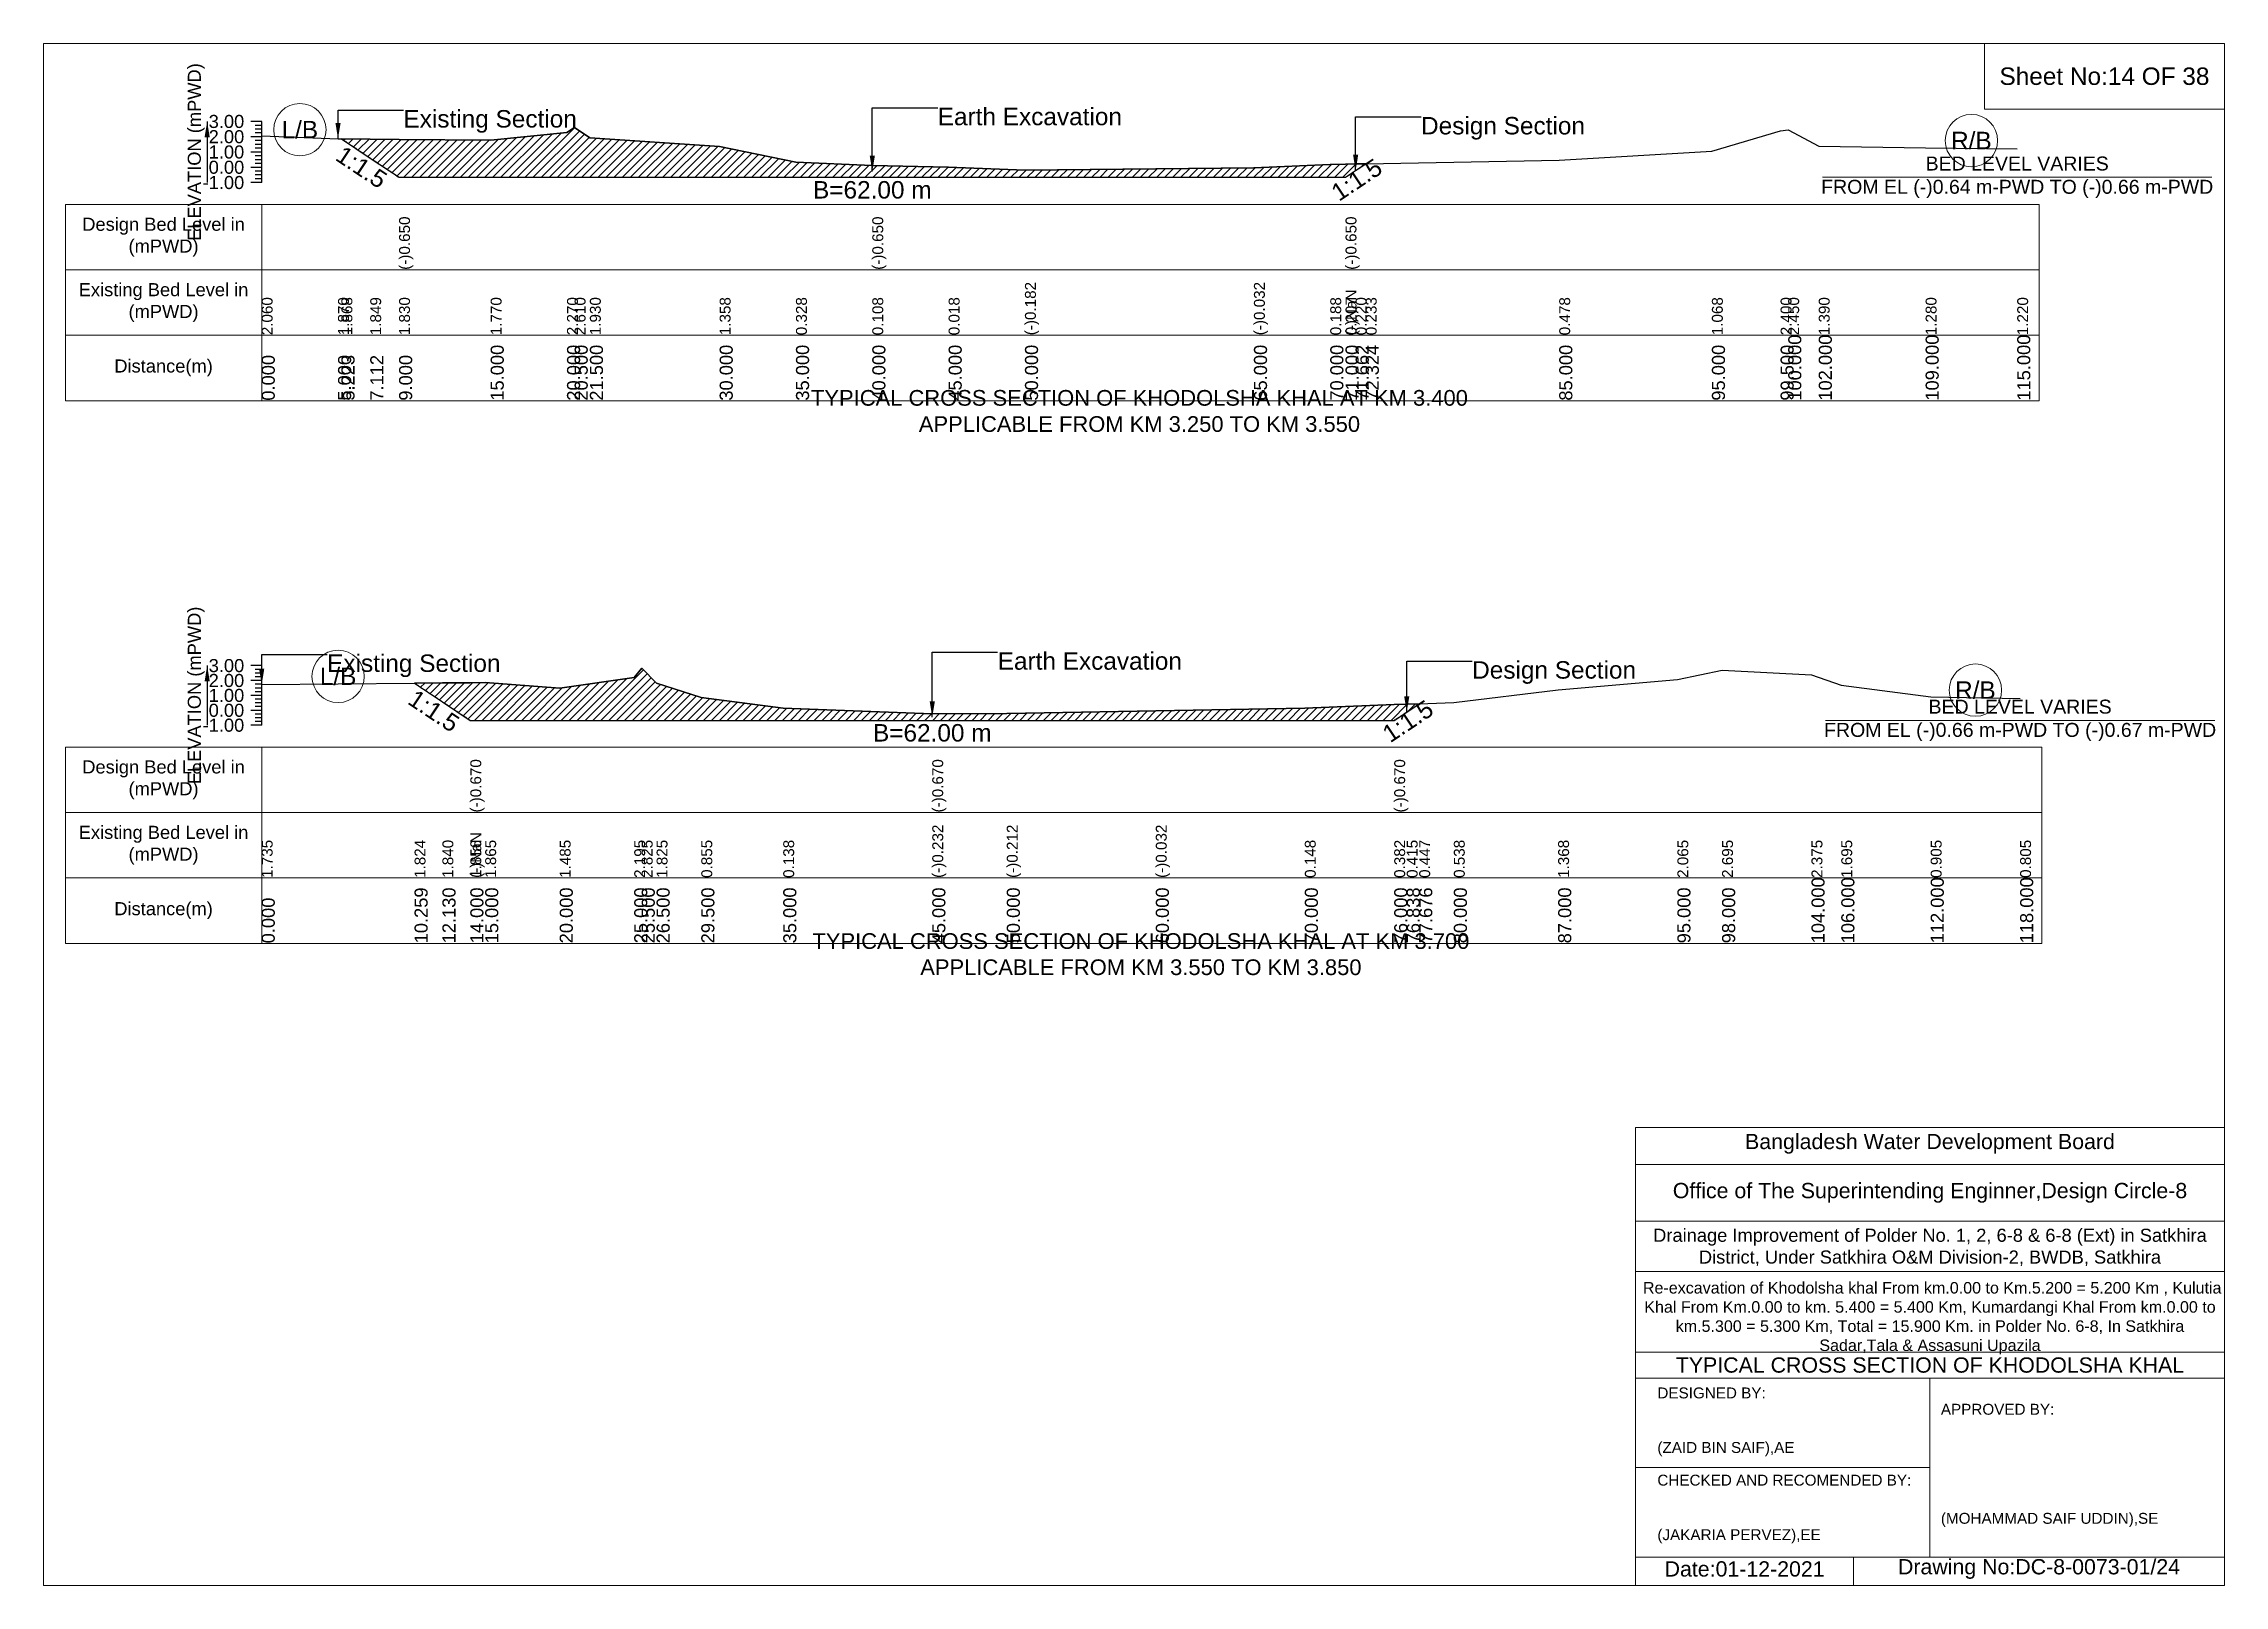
# Model space of a CAD drawing. Header units: inches. Extents: x 93000 to 476000, y -4242 to 0.
# Drawn here: x 230000 to 236000, y -4242 to 0 of the extents above; entities that cross this region are included whole.
import ezdxf

# ---------------------------------------------------------------- set-up
doc = ezdxf.new("R2010")
doc.units = ezdxf.units.IN
doc.header["$LTSCALE"] = 7
doc.header["$MEASUREMENT"] = 0
doc.linetypes.add('DASHED', pattern=[0.75, 0.5, -0.25])
for name, color, linetype, lineweight in [('Cross section Data Border', 7, 'Continuous', 9), ('Cross Section Labels', 7, 'Continuous', 9), ('Design_Bed_Level for Xsection', 7, 'DASHED', 25), ('Existing_Bed_Level for Xsection', 7, 'Continuous', 25), ('Long Section Labels', 7, 'Continuous', 9)]:
    doc.layers.add(name, color=color, linetype=linetype, lineweight=lineweight)
doc.styles.get("Standard").update_dxf_attribs({"font": 'arial.ttf'})
doc.dimstyles.get("Standard").update_dxf_attribs({"dimtxt": 0.18, "dimasz": 0.18, "dimexe": 0.18, "dimexo": 0.0625, "dimgap": 0.09, "dimtad": 0, "dimtih": 1, "dimtoh": 1, "dimdec": 4, "dimzin": 0, "dimdsep": 46, "dimtxsty": 'Standard', "dimcen": 0.09, "dimadec": 0, "dimazin": 0, "dimtfac": 1, "dimtdec": 4, "dimtofl": 0, "dimtmove": 0, "dimatfit": 3, "dimfxl": 1, "dimtolj": 1, "dimtzin": 0, "dimarcsym": 0})

msp = doc.modelspace()

# ---------------------------------------------------------------- texts
at = {"layer": 'Cross section Data Border', "attachment_point": 5}
for s, insert, char_height in [('Sheet No:14 OF 38', (235670, -90), 48), ('Bangladesh Water Development Board', (235190, -3027), 42), ('Office of The Superintending Enginner,Design Circle-8', (235190, -3162), 42)]:
    msp.add_mtext(s, dxfattribs=dict(at, insert=insert, char_height=char_height))
at = {"layer": 'Cross section Data Border'}
for s, insert, char_height, width, attachment_point in [('Design Bed Level in (mPWD)', (230330, -532.4), 36, 480, 5), ('Existing Bed Level in (mPWD)', (230330, -712.4), 36, 480, 5), ('Distance(m)', (230330, -892.4), 36, 480, 5), ('Design Bed Level in (mPWD)', (230330, -2025.5), 36, 480, 5), ('Existing Bed Level in (mPWD)', (230330, -2205.5), 36, 480, 5), ('Distance(m)', (230330, -2385.5), 36, 480, 5), ('Drainage Improvement of Polder No. 1, 2, 6-8 & 6-8 (Ext) in Satkhira District, Under Satkhira O&M Division-2, BWDB, Satkhira', (235190, -3312), 36, 1680, 5), (' Re-excavation of Khodolsha khal From km.0.00 to Km.5.200 = 5.200 Km , Kulutia Khal From Km.0.00 to km. 5.400 = 5.400 Km, Kumardangi Khal From km.0.00 to km.5.300 = 5.300 Km, Total = 15.900 Km. in Polder No. 6-8, In Satkhira Sadar,Tala & Assasuni Upazila', (235190, -3507), 31.6143, 1620, 5), ('TYPICAL CROSS SECTION OF KHODOLSHA KHAL', (235190, -3636), 42, 1680, 5), ('DESIGNED BY:^J^J^J(ZAID BIN SAIF),AE', (234440, -3792), 30, 840, 4), ('APPROVED BY:^J^J^J^J^J^J(MOHAMMAD SAIF UDDIN),SE', (235220, -3912), 30, 840, 4), ('CHECKED AND RECOMENDED BY:^J^J^J(JAKARIA PERVEZ),EE', (234440, -4032), 30, 840, 4), ('Date:01-12-2021', (234680, -4197), 42, 840, 5), ('Drawing No:DC-8-0073-01/24', (235490, -4197), 42, 1320, 5)]:
    msp.add_mtext(s, dxfattribs=dict(at, insert=insert, char_height=char_height, width=width, attachment_point=attachment_point))
at = {"layer": 'Cross Section Labels'}
for s, insert, char_height, attachment_point in [('Earth Excavation', (232460, -176.6), 48, 1), ('L/B', (230705, -236.8), 48, 5), ('Existing Section', (230990, -182.9), 48, 1), ('Design Section', (233789.8, -201.8), 48, 1), ('R/B', (235304, -266.9), 48, 5), ('BED LEVEL VARIES ^JFROM EL (-)0.64 m-PWD TO (-)0.66 m-PWD', (235430, -367.7), 38.4, 5), ('B=62.00 m', (232280, -378.2), 48, 2), ('TYPICAL CROSS SECTION OF KHODOLSHA KHAL AT KM 3.400^JAPPLICABLE FROM KM 3.250 TO KM 3.550', (233015, -1011), 43.2, 5), ('Existing Section', (230780, -1680.7), 48, 1), ('Earth Excavation', (232625, -1674.6), 48, 1), ('L/B', (230810.3, -1741), 48, 5), ('Design Section', (233930.4, -1699.2), 48, 1), ('R/B', (235315, -1778.9), 48, 5), ('BED LEVEL VARIES ^JFROM EL (-)0.66 m-PWD TO (-)0.67 m-PWD', (235438, -1862), 38.4, 5), ('B=62.00 m', (232445, -1872.2), 48, 2), ('TYPICAL CROSS SECTION OF KHODOLSHA KHAL AT KM 3.700^JAPPLICABLE FROM KM 3.550 TO KM 3.850', (233019, -2505.5), 43.2, 5)]:
    msp.add_mtext(s, dxfattribs=dict(at, insert=insert, char_height=char_height, attachment_point=attachment_point))
at = {"layer": 'Cross Section Labels', "char_height": 48, "attachment_point": 2}
for insert, rotation in [((230888.2, -320), 326.30993), ((233599.3, -354.4), 33.69007), ((231087.1, -1816), 326.30993), ((233740.1, -1844.2), 33.69007)]:
    msp.add_mtext('1:1.5', dxfattribs=dict(at, insert=insert, rotation=rotation))
at = {"layer": 'Existing_Bed_Level for Xsection', "char_height": 36, "attachment_point": 5, "rotation": 90}
for insert in [(230420, -298.4), (230420, -1793.5)]:
    msp.add_mtext('ELEVATION (mPWD)', dxfattribs=dict(at, insert=insert))
at = {"layer": 'Existing_Bed_Level for Xsection', "char_height": 36, "attachment_point": 6}
for s, insert in [('3.00', (230552, -214.4)), ('2.00', (230552, -256.4)), ('1.00', (230552, -298.4)), ('0.00', (230552, -340.4)), ('-1.00', (230552, -382.4)), ('3.00', (230552, -1711.5)), ('2.00', (230552, -1752.5)), ('1.00', (230552, -1793.5)), ('-1.00', (230552, -1875.5)), ('0.00', (230552, -1834.5))]:
    msp.add_mtext(s, dxfattribs=dict(at, insert=insert))
at = {"layer": 'Long Section Labels', "attachment_point": 1, "rotation": 90}
for s, insert, char_height in [('(-)0.650', (230978, -622.4), 30), ('(-)0.650', (232280, -622.4), 30), ('(-)0.650', (233582, -622.4), 30), ('(-)0.182', (232700, -802.4), 30), ('(-)0.032', (233330, -802.4), 30), ('2.060', (230600, -802.4), 30), ('1.870', (230810, -802.4), 30), ('1.868', (230819.4, -802.4), 30), ('1.849', (230898.7, -802.4), 30), ('1.830', (230978, -802.4), 30), ('1.830', (230978, -802.4), 30), ('1.830', (230978, -802.4), 30), ('1.770', (231230, -802.4), 30), ('2.270', (231440, -802.4), 30), ('2.610', (231461, -802.4), 30), ('1.930', (231503, -802.4), 30), ('1.358', (231860, -802.4), 30), ('0.328', (232070, -802.4), 30), ('0.108', (232280, -802.4), 30), ('0.108', (232280, -802.4), 30), ('0.108', (232280, -802.4), 30), ('0.018', (232490, -802.4), 30), ('0.188', (233540, -802.4), 30), ('(-)NaN', (233582, -802.4), 30), ('0.207', (233582, -802.4), 30), ('0.207', (233582, -802.4), 30), ('0.220', (233609.8, -802.4), 30), ('0.233', (233637.6, -802.4), 30), ('0.478', (234170, -802.4), 30), ('1.068', (234590, -802.4), 30), ('2.400', (234779, -802.4), 30), ('2.450', (234800, -802.4), 30), ('1.390', (234884, -802.4), 30), ('1.280', (235178, -802.4), 30), ('1.220', (235430, -802.4), 30), ('15.000', (231230, -982.4), 36), ('20.000', (231440, -982.4), 36), ('20.500', (231461, -982.4), 36), ('21.500', (231503, -982.4), 36), ('30.000', (231860, -982.4), 36), ('35.000', (232070, -982.4), 36), ('40.000', (232280, -982.4), 36), ('40.000', (232280, -982.4), 36), ('40.000', (232280, -982.4), 36), ('45.000', (232490, -982.4), 36), ('50.000', (232700, -982.4), 36), ('65.000', (233330, -982.4), 36), ('70.000', (233540, -982.4), 36), ('71.000', (233582, -982.4), 36), ('71.000', (233582, -982.4), 36), ('71.000', (233582, -982.4), 36), ('71.662', (233609.8, -982.4), 36), ('72.324', (233637.6, -982.4), 36), ('85.000', (234170, -982.4), 36), ('95.000', (234590, -982.4), 36), ('99.500', (234779, -982.4), 36), ('100.000', (234800, -982.4), 36), ('102.000', (234884, -982.4), 36), ('109.000', (235178, -982.4), 36), ('115.000', (235430, -982.4), 36), ('0.000', (230600, -982.4), 36), ('5.000', (230810, -982.4), 36), ('5.223', (230819.4, -982.4), 36), ('7.112', (230898.7, -982.4), 36), ('9.000', (230978, -982.4), 36), ('9.000', (230978, -982.4), 36), ('9.000', (230978, -982.4), 36), ('(-)0.670', (231174, -2115.5), 30), ('(-)0.670', (232445, -2115.5), 30), ('(-)0.670', (233716, -2115.5), 30), ('(-)0.232', (232445, -2295.5), 30), ('(-)0.232', (232445, -2295.5), 30), ('(-)0.232', (232445, -2295.5), 30), ('(-)0.212', (232650, -2295.5), 30), ('(-)0.032', (233060, -2295.5), 30), ('1.735', (230600, -2295.5), 30), ('1.824', (231020.6, -2295.5), 30), ('1.840', (231097.3, -2295.5), 30), ('(-)NaN', (231174, -2295.5), 30), ('1.856', (231174, -2295.5), 30), ('1.856', (231174, -2295.5), 30), ('1.865', (231215, -2295.5), 30), ('1.485', (231420, -2295.5), 30), ('2.195', (231625, -2295.5), 30), ('2.825', (231645.5, -2295.5), 30), ('1.825', (231686.5, -2295.5), 30), ('0.855', (231809.5, -2295.5), 30), ('0.138', (232035, -2295.5), 30), ('0.148', (233470, -2295.5), 30), ('0.382', (233716, -2295.5), 30), ('0.382', (233716, -2295.5), 30), ('0.382', (233716, -2295.5), 30), ('0.415', (233750.4, -2295.5), 30), ('0.447', (233784.7, -2295.5), 30), ('0.538', (233880, -2295.5), 30), ('1.368', (234167, -2295.5), 30), ('2.065', (234495, -2295.5), 30), ('2.695', (234618, -2295.5), 30), ('2.375', (234864, -2295.5), 30), ('1.695', (234946, -2295.5), 30), ('0.905', (235192, -2295.5), 30), ('0.805', (235438, -2295.5), 30), ('10.259', (231020.6, -2475.5), 36), ('12.130', (231097.3, -2475.5), 36), ('14.000', (231174, -2475.5), 36), ('14.000', (231174, -2475.5), 36), ('14.000', (231174, -2475.5), 36), ('15.000', (231215, -2475.5), 36), ('20.000', (231420, -2475.5), 36), ('25.000', (231625, -2475.5), 36), ('25.500', (231645.5, -2475.5), 36), ('26.500', (231686.5, -2475.5), 36), ('29.500', (231809.5, -2475.5), 36), ('35.000', (232035, -2475.5), 36), ('45.000', (232445, -2475.5), 36), ('45.000', (232445, -2475.5), 36), ('45.000', (232445, -2475.5), 36), ('50.000', (232650, -2475.5), 36), ('60.000', (233060, -2475.5), 36), ('70.000', (233470, -2475.5), 36), ('76.000', (233716, -2475.5), 36), ('76.000', (233716, -2475.5), 36), ('76.000', (233716, -2475.5), 36), ('76.838', (233750.4, -2475.5), 36), ('77.676', (233784.7, -2475.5), 36), ('80.000', (233880, -2475.5), 36), ('87.000', (234167, -2475.5), 36), ('95.000', (234495, -2475.5), 36), ('98.000', (234618, -2475.5), 36), ('104.000', (234864, -2475.5), 36), ('106.000', (234946, -2475.5), 36), ('112.000', (235192, -2475.5), 36), ('118.000', (235438, -2475.5), 36), ('0.000', (230600, -2475.5), 36)]:
    msp.add_mtext(s, dxfattribs=dict(at, insert=insert, char_height=char_height))

# ---------------------------------------------------------------- hatches: boundary and pattern name
at = {"layer": 'Existing_Bed_Level for Xsection'}
h = msp.add_hatch(dxfattribs=at)
h.set_pattern_fill('ANSI31', color=256, scale=126, style=0)
h.paths.add_polyline_path([(230819.4, -261.9), (230898.7, -314.8), (230978, -367.7), (231230, -367.7), (231440, -367.7), (231461, -367.7), (231503, -367.7), (231860, -367.7), (232070, -367.7), (232280, -367.7), (232490, -367.7), (232700, -367.7), (233330, -367.7), (233540, -367.7), (233582, -367.7), (233609.8, -349.1), (233637.6, -330.6), (233609.8, -331.1), (233582, -331.6), (233540, -332.5), (233330, -341.7), (232700, -348), (232490, -339.6), (232280, -335.8), (232070, -326.6), (231860, -283.3), (231503, -259.3), (231461, -230.7), (231440, -245), (231230, -266), (230978, -263.5), (230898.7, -262.7)])
h = msp.add_hatch(dxfattribs=at)
h.set_pattern_fill('ANSI31', color=256, scale=123, style=0)
h.paths.add_polyline_path([(231020.6, -1759.7), (231097.3, -1810.8), (231174, -1862), (231215, -1862), (231420, -1862), (231625, -1862), (231645.5, -1862), (231686.5, -1862), (231809.5, -1862), (232035, -1862), (232445, -1862), (232650, -1862), (233060, -1862), (233470, -1862), (233716, -1862), (233750.4, -1839.1), (233784.7, -1816.1), (233750.4, -1817.5), (233716, -1818.8), (233470, -1828.4), (233060, -1835.8), (232650, -1843.2), (232445, -1844), (232035, -1828.8), (231809.5, -1799.4), (231686.5, -1759.7), (231645.5, -1718.7), (231625, -1744.5), (231420, -1773.6), (231215, -1758), (231174, -1758.4), (231097.3, -1759)])

# ---------------------------------------------------------------- linework, layer by layer
at = {"layer": 'Cross section Data Border'}
for points in [[(230000, 0), (236000, 0), (236000, -4242), (230000, -4242)], [(235340, 0), (236000, 0), (236000, -180), (235340, -180)], [(230060, -442.4), (235490, -442.4), (235490, -982.4), (230060, -982.4)], [(230060, -1935.5), (235498, -1935.5), (235498, -2475.5), (230060, -2475.5)]]:
    msp.add_lwpolyline(points, close=True, dxfattribs=at)
for points in [[(230600, -442.4), (230600, -982.4)], [(230060, -622.4), (235490, -622.4)], [(230060, -802.4), (235490, -802.4)], [(230600, -1935.5), (230600, -2475.5)], [(230060, -2115.5), (235498, -2115.5)], [(230060, -2295.5), (235498, -2295.5)], [(234380, -4242), (234380, -2982), (236000, -2982)], [(234380, -3084), (236000, -3084)], [(234380, -3240), (236000, -3240)], [(234380, -3378), (236000, -3378)], [(234380, -3600), (236000, -3600)], [(234380, -3672), (236000, -3672)], [(235190, -3672), (235190, -4164)], [(234380, -3918), (235190, -3918)], [(234380, -4164), (236000, -4164)], [(234980, -4164), (234980, -4242)]]:
    msp.add_lwpolyline(points, dxfattribs=at)
at = {"layer": 'Cross Section Labels'}
for points in [[(234894.2, -367.7), (235965.8, -367.7)], [(234902.2, -1862), (235973.8, -1862)]]:
    msp.add_lwpolyline(points, dxfattribs=at)
for centre in [(230705, -236.8), (235304, -266.9), (230810.3, -1741), (235315, -1778.9)]:
    msp.add_circle(centre, 72, dxfattribs=at)
at = {"layer": 'Design_Bed_Level for Xsection'}
for points in [[(230819.4, -261.9), (230898.7, -314.8), (230978, -367.7), (232280, -367.7), (233582, -367.7), (233609.8, -349.1), (233637.6, -330.6)], [(231020.6, -1759.7), (231097.3, -1810.8), (231174, -1862), (232445, -1862), (233716, -1862), (233750.4, -1839.1), (233784.7, -1816.1)]]:
    msp.add_lwpolyline(points, dxfattribs=at)
at = {"layer": 'Existing_Bed_Level for Xsection'}
for points in [[(230600, -214.4), (230570, -214.4)], [(230600, -224.9), (230582, -224.9)], [(230600, -235.4), (230582, -235.4)], [(230600, -382.4), (230600, -340.4), (230600, -298.4), (230600, -256.4), (230600, -214.4)], [(230600, -253.8), (230810, -261.8), (230819.4, -261.9), (230898.7, -262.7), (230978, -263.5), (230978, -263.5), (231230, -266), (231440, -245), (231461, -230.7), (231503, -259.3), (231860, -283.3), (232070, -326.6), (232280, -335.8), (232280, -335.8), (232490, -339.6), (232700, -348), (233330, -341.7), (233540, -332.5), (233582, -331.6), (233582, -331.6), (233609.8, -331.1), (233637.6, -330.6), (234170, -320.3), (234590, -295.5), (234779, -239.6), (234800, -237.5), (234884, -282), (235178, -286.6), (235430, -289.1)], [(230600, -256.4), (230570, -256.4)], [(230600, -298.4), (230570, -298.4)], [(230600, -245.9), (230582, -245.9)], [(230600, -266.9), (230582, -266.9)], [(230600, -277.4), (230582, -277.4)], [(230600, -287.9), (230582, -287.9)], [(230600, -340.4), (230570, -340.4)], [(230600, -308.9), (230582, -308.9)], [(230600, -319.4), (230582, -319.4)], [(230600, -329.9), (230582, -329.9)], [(230600, -350.9), (230582, -350.9)], [(230600, -382.4), (230570, -382.4)], [(230600, -361.4), (230582, -361.4)], [(230600, -371.9), (230582, -371.9)], [(230600, -1711.5), (230570, -1711.5)], [(230600, -1721.7), (230582, -1721.7)], [(230600, -1732), (230582, -1732)], [(230600, -1875.5), (230600, -1834.5), (230600, -1793.5), (230600, -1752.5), (230600, -1711.5)], [(230600, -1763.4), (231020.6, -1759.7), (231097.3, -1759), (231174, -1758.4), (231174, -1758.4), (231215, -1758), (231420, -1773.6), (231625, -1744.5), (231645.5, -1718.7), (231686.5, -1759.7), (231809.5, -1799.4), (232035, -1828.8), (232445, -1844), (232445, -1844), (232650, -1843.2), (233060, -1835.8), (233470, -1828.4), (233716, -1818.8), (233716, -1818.8), (233750.4, -1817.5), (233784.7, -1816.1), (233880, -1812.4), (234167, -1778.4), (234495, -1749.8), (234618, -1724), (234864, -1737.1), (234946, -1765), (235192, -1797.4), (235438, -1801.5)], [(230600, -1752.5), (230570, -1752.5)], [(230600, -1793.5), (230570, -1793.5)], [(230600, -1742.2), (230582, -1742.2)], [(230600, -1762.7), (230582, -1762.7)], [(230600, -1773), (230582, -1773)], [(230600, -1783.2), (230582, -1783.2)], [(230600, -1834.5), (230570, -1834.5)], [(230600, -1803.7), (230582, -1803.7)], [(230600, -1814), (230582, -1814)], [(230600, -1824.2), (230582, -1824.2)], [(230600, -1844.7), (230582, -1844.7)], [(230600, -1855), (230582, -1855)], [(230600, -1875.5), (230570, -1875.5)], [(230600, -1865.2), (230582, -1865.2)]]:
    msp.add_lwpolyline(points, dxfattribs=at)
for points in [[(230819.4, -261.9), (230898.7, -314.8), (230978, -367.7), (230978, -367.7), (231230, -367.7), (231440, -367.7), (231461, -367.7), (231503, -367.7), (231860, -367.7), (232070, -367.7), (232280, -367.7), (232280, -367.7), (232490, -367.7), (232700, -367.7), (233330, -367.7), (233540, -367.7), (233582, -367.7), (233582, -367.7), (233609.8, -349.1), (233637.6, -330.6), (233637.6, -330.6), (233637.6, -330.6), (233609.8, -331.1), (233582, -331.6), (233582, -331.6), (233540, -332.5), (233330, -341.7), (232700, -348), (232490, -339.6), (232280, -335.8), (232280, -335.8), (232070, -326.6), (231860, -283.3), (231503, -259.3), (231461, -230.7), (231440, -245), (231230, -266), (230978, -263.5), (230978, -263.5), (230898.7, -262.7)], [(231020.6, -1759.7), (231020.6, -1759.7), (231097.3, -1810.8), (231174, -1862), (231174, -1862), (231215, -1862), (231420, -1862), (231625, -1862), (231645.5, -1862), (231686.5, -1862), (231809.5, -1862), (232035, -1862), (232445, -1862), (232445, -1862), (232650, -1862), (233060, -1862), (233470, -1862), (233716, -1862), (233716, -1862), (233750.4, -1839.1), (233784.7, -1816.1), (233784.7, -1816.1), (233784.7, -1816.1), (233750.4, -1817.5), (233716, -1818.8), (233716, -1818.8), (233470, -1828.4), (233060, -1835.8), (232650, -1843.2), (232445, -1844), (232445, -1844), (232035, -1828.8), (231809.5, -1799.4), (231686.5, -1759.7), (231645.5, -1718.7), (231625, -1744.5), (231420, -1773.6), (231215, -1758), (231174, -1758.4), (231174, -1758.4), (231097.3, -1759), (231020.6, -1759.7)]]:
    msp.add_lwpolyline(points, close=True, dxfattribs=at)

msp.set_redraw_order([(e.dxf.handle, doc.entitydb.next_handle()) for e in msp.query("TEXT MTEXT ATTDEF DIMENSION ARC_DIMENSION")])  # texts and dimensions are drawn at this point

# ---------------------------------------------------------------- leaders
at = {"layer": 'Cross Section Labels', "annotation_type": 0, "has_hookline": 1, "hookline_direction": 0}
for points, text_width in [([(232280, -351.7), (232280, -176.6), (232459.9, -176.6)], 497), ([(230810, -261.8), (230810, -182.9), (230989.9, -182.9)], 467.2), ([(233609.8, -349.1), (233609.8, -201.8), (233789.7, -201.8)], 441.2), ([(232445, -1853), (232445, -1674.6), (232624.9, -1674.6)], 497), ([(230600, -1763.4), (230600, -1680.7), (230779.9, -1680.7)], 467.2), ([(233750.4, -1839.1), (233750.4, -1699.2), (233930.3, -1699.2)], 441.2)]:
    msp.add_leader(points, dimstyle='Standard', override={"dimasz": 43.2}, dxfattribs=dict(at, text_width=text_width))
at = {"layer": 'Existing_Bed_Level for Xsection'}
for points in [[(230450, -214.4), (230450, -382.4)], [(230450, -1711.5), (230450, -1875.5)]]:
    msp.add_leader(points, dimstyle='Standard', override={"dimasz": 43.2}, dxfattribs=at)

doc.saveas('drawing.dxf')
